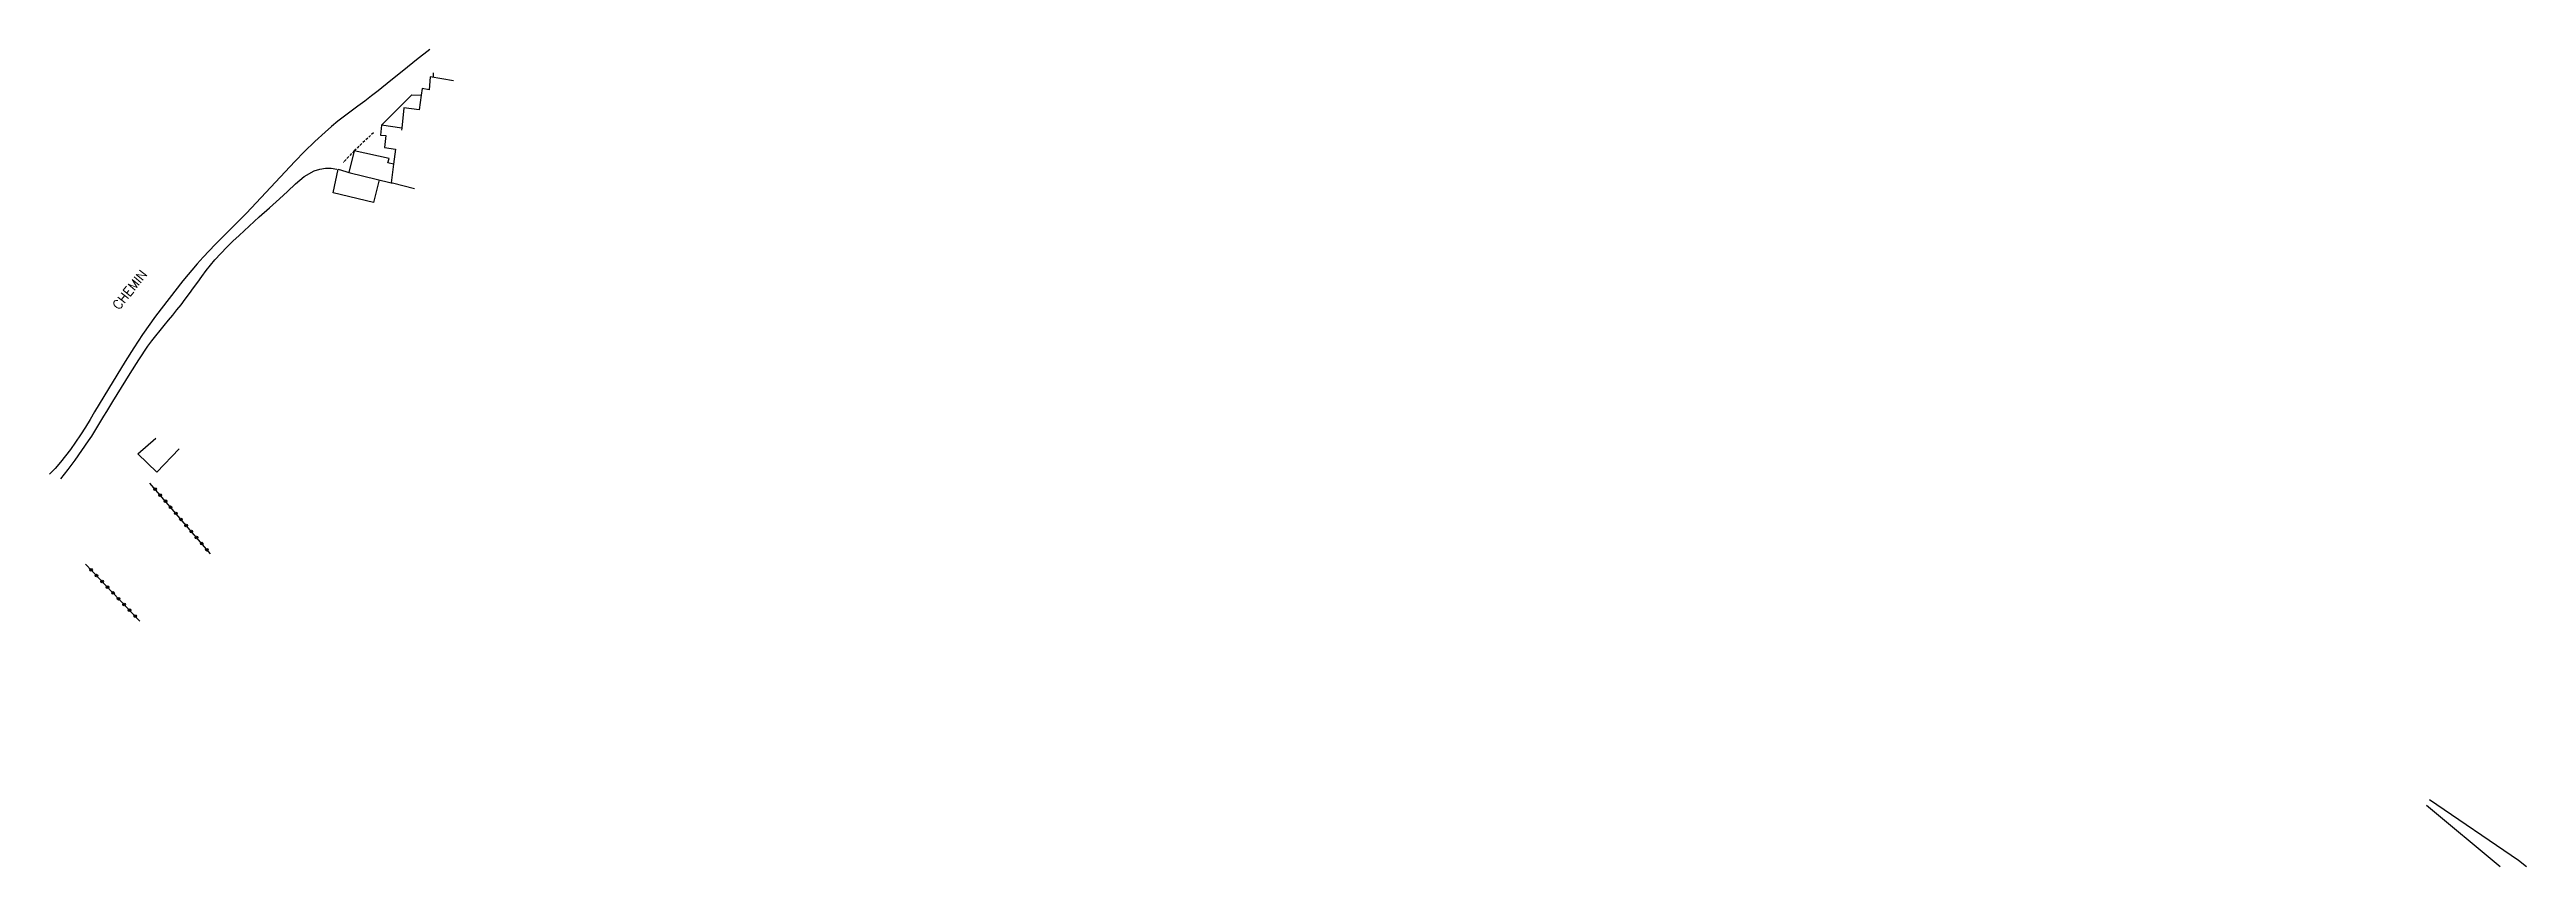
# Model space of a CAD drawing. Header units: millimetres. Extents: x 151078 to 151544, y 112000 to 113000.
# Drawn here: x 151077.7 to 151543.8, y 112000 to 112153.8 of the extents above; entities that cross this region are included whole.
import ezdxf

# ---------------------------------------------------------------- set-up
doc = ezdxf.new("R2010")
doc.units = ezdxf.units.MM
doc.linetypes.add('DASHED', pattern=[0.75, 0.5, -0.25])
doc.layers.get('0').update_dxf_attribs({"linetype": 'CONTINUOUS'})
for name, color, linetype in [('W0071', 7, 'CONTINUOUS'), ('W0101', 7, 'CONTINUOUS'), ('W0104', 1, 'CONTINUOUS'), ('W0112', 1, 'DASHED'), ('W0323', 7, 'CONTINUOUS'), ('W0989', 7, 'CONTINUOUS'), ('W1102', 7, 'CONTINUOUS')]:
    doc.layers.add(name, color=color, linetype=linetype)
doc.styles.get("Standard").update_dxf_attribs({"font": 'romans.shx', "width": 0.85})

msp = doc.modelspace()

# ---------------------------------------------------------------- texts
at = {"layer": 'W0989'}
msp.add_text('CHEMIN', height=1.75, rotation=51.2912, dxfattribs=at).set_placement((151090.76, 112104.62))

# ---------------------------------------------------------------- blocks, each defined once
blk = doc.blocks.new('t323o')
at = {"color": 0, "linetype": 'Continuous'}
for radius in [0.25, 0.15]:
    blk.add_circle((0, 0), radius, dxfattribs=at)

# ---------------------------------------------------------------- linework, layer by layer
at = {"layer": 'W0071'}
for points in [[(151149.29, 112153.77), (151146.8, 112151.81), (151144.38, 112149.86), (151141.96, 112147.92), (151139.54, 112145.99), (151138.29, 112145.03), (151137.03, 112144.08), (151135.76, 112143.14), (151134.49, 112142.2), (151133.23, 112141.25), (151131.98, 112140.27), (151130.76, 112139.28), (151129.56, 112138.24), (151127.61, 112136.43), (151125.71, 112134.57), (151123.86, 112132.67), (151122.03, 112130.74), (151120.23, 112128.79), (151118.43, 112126.84), (151116.62, 112124.9), (151114.78, 112122.99), (151113.62, 112121.8), (151112.44, 112120.62), (151111.26, 112119.45), (151110.08, 112118.28), (151108.91, 112117.09), (151107.75, 112115.89), (151106.62, 112114.68), (151105.51, 112113.43), (151102.81, 112110.22), (151100.2, 112106.92), (151097.68, 112103.56), (151095.24, 112100.15), (151093.56, 112097.63), (151091.96, 112095.05), (151090.39, 112092.46), (151088.8, 112089.88), (151087.92, 112088.45), (151087.05, 112087.01), (151086.2, 112085.57), (151085.34, 112084.13), (151084.46, 112082.69), (151083.56, 112081.27), (151082.63, 112079.87), (151081.66, 112078.49), (151080.74, 112077.27), (151079.77, 112076.09), (151078.76, 112074.94), (151077.71, 112073.82)], [(151079.84, 112072.97), (151081.2, 112074.71), (151082.51, 112076.48), (151083.8, 112078.27), (151085.05, 112080.09), (151085.65, 112081), (151086.23, 112081.92), (151086.81, 112082.85), (151087.38, 112083.79), (151087.94, 112084.73), (151088.5, 112085.66), (151089.07, 112086.6), (151089.64, 112087.53), (151091.26, 112090.14), (151092.86, 112092.76), (151094.5, 112095.36), (151096.23, 112097.91), (151096.97, 112098.92), (151097.74, 112099.91), (151098.52, 112100.89), (151099.31, 112101.85), (151100.11, 112102.82), (151100.91, 112103.78), (151101.7, 112104.75), (151102.47, 112105.74), (151103.27, 112106.79), (151104.05, 112107.86), (151104.83, 112108.94), (151105.6, 112110.01), (151106.38, 112111.08), (151107.18, 112112.15), (151108, 112113.19), (151108.85, 112114.21), (151109.94, 112115.4), (151111.08, 112116.55), (151112.24, 112117.67), (151113.41, 112118.78), (151115.28, 112120.54), (151117.17, 112122.27), (151119.09, 112123.97), (151121.02, 112125.65), (151122.52, 112127.04), (151124.02, 112128.52), (151125.66, 112129.89), (151127.53, 112130.91), (151128.56, 112131.24), (151129.63, 112131.41), (151130.72, 112131.42), (151131.79, 112131.26)], [(151525.63, 112012.6), (151542.33, 112001.19)], [(151525.06, 112011.57), (151538.93, 112000)], [(151542.33, 112001.19), (151543.85, 112000)]]:
    msp.add_lwpolyline(points, dxfattribs=at)
at = {"layer": 'W0101'}
for points in [[(151153.75, 112147.86), (151149.32, 112148.62), (151149.16, 112146.18), (151147.83, 112146.43), (151147.67, 112145.21), (151147.29, 112142.41)], [(151147.29, 112142.41), (151144.38, 112142.78), (151144.01, 112138.99)], [(151144.01, 112138.99), (151140.18, 112139.56), (151140.01, 112137.67), (151141.02, 112137.59), (151140.73, 112135.3), (151142.84, 112134.99), (151142.45, 112132.21)], [(151142.45, 112132.21), (151142.01, 112128.7), (151142.19, 112128.65), (151142.23, 112128.71), (151146.4, 112127.59)]]:
    msp.add_lwpolyline(points, dxfattribs=at)
at = {"layer": 'W0104'}
for points in [[(151149.89, 112149.39), (151149.88, 112148.57)], [(151140.18, 112139.56), (151145.87, 112145.27)], [(151145.87, 112145.27), (151147.67, 112145.21)], [(151142.45, 112132.21), (151141.36, 112132.43), (151141.64, 112133.24), (151135.05, 112134.72), (151134.07, 112130.63), (151142.01, 112128.7)], [(151139.74, 112129.25), (151138.7, 112124.96), (151131.08, 112126.78), (151132.03, 112131.24), (151134.26, 112130.58)], [(151102.11, 112078.63), (151097.89, 112074.22), (151094.32, 112077.7), (151097.71, 112080.6)]]:
    msp.add_lwpolyline(points, dxfattribs=at)
at = {"layer": 'W0112'}
msp.add_lwpolyline([(151138.69, 112138.12), (151135.05, 112134.72), (151133, 112132.52)], dxfattribs=at)
at = {"layer": 'W0323'}
for points in [[(151108, 112058.84), (151096.59, 112072.17)], [(151084.48, 112056.91), (151094.73, 112046.17)]]:
    msp.add_lwpolyline(points, dxfattribs=at)
at = {"layer": 'W1102'}
msp.add_lwpolyline([(151144.01, 112138.99), (151143.98, 112138.62)], dxfattribs=at)

# ---------------------------------------------------------------- block references
at = {"layer": 'W0323'}
for p, rotation in [((151097.57, 112071.03), 130.5668440801815), ((151098.54, 112069.89), 130.5668440801815), ((151099.52, 112068.75), 130.5668440801815), ((151100.5, 112067.61), 130.5668440801815), ((151101.47, 112066.47), 130.5668440801815), ((151102.45, 112065.33), 130.5668440801815), ((151103.42, 112064.19), 130.5668440801815), ((151104.4, 112063.05), 130.5668440801815), ((151105.37, 112061.91), 130.5668440801815), ((151106.35, 112060.77), 130.5668440801815), ((151107.32, 112059.63), 130.5668440801815), ((151085.52, 112055.82), 313.6748981745395), ((151086.56, 112054.74), 313.6748981745395), ((151087.59, 112053.65), 313.6748981745395), ((151088.63, 112052.57), 313.6748981745395), ((151089.66, 112051.48), 313.6748981745395), ((151090.7, 112050.4), 313.6748981745395), ((151091.73, 112049.31), 313.6748981745395), ((151092.77, 112048.23), 313.6748981745395), ((151093.81, 112047.14), 313.6748981745395)]:
    msp.add_blockref('t323o', p, dxfattribs=dict(at, rotation=rotation))

msp.set_redraw_order([(e.dxf.handle, doc.entitydb.next_handle()) for e in msp.query("TEXT MTEXT ATTDEF DIMENSION ARC_DIMENSION")])  # texts and dimensions are drawn at this point

doc.saveas('drawing.dxf')
